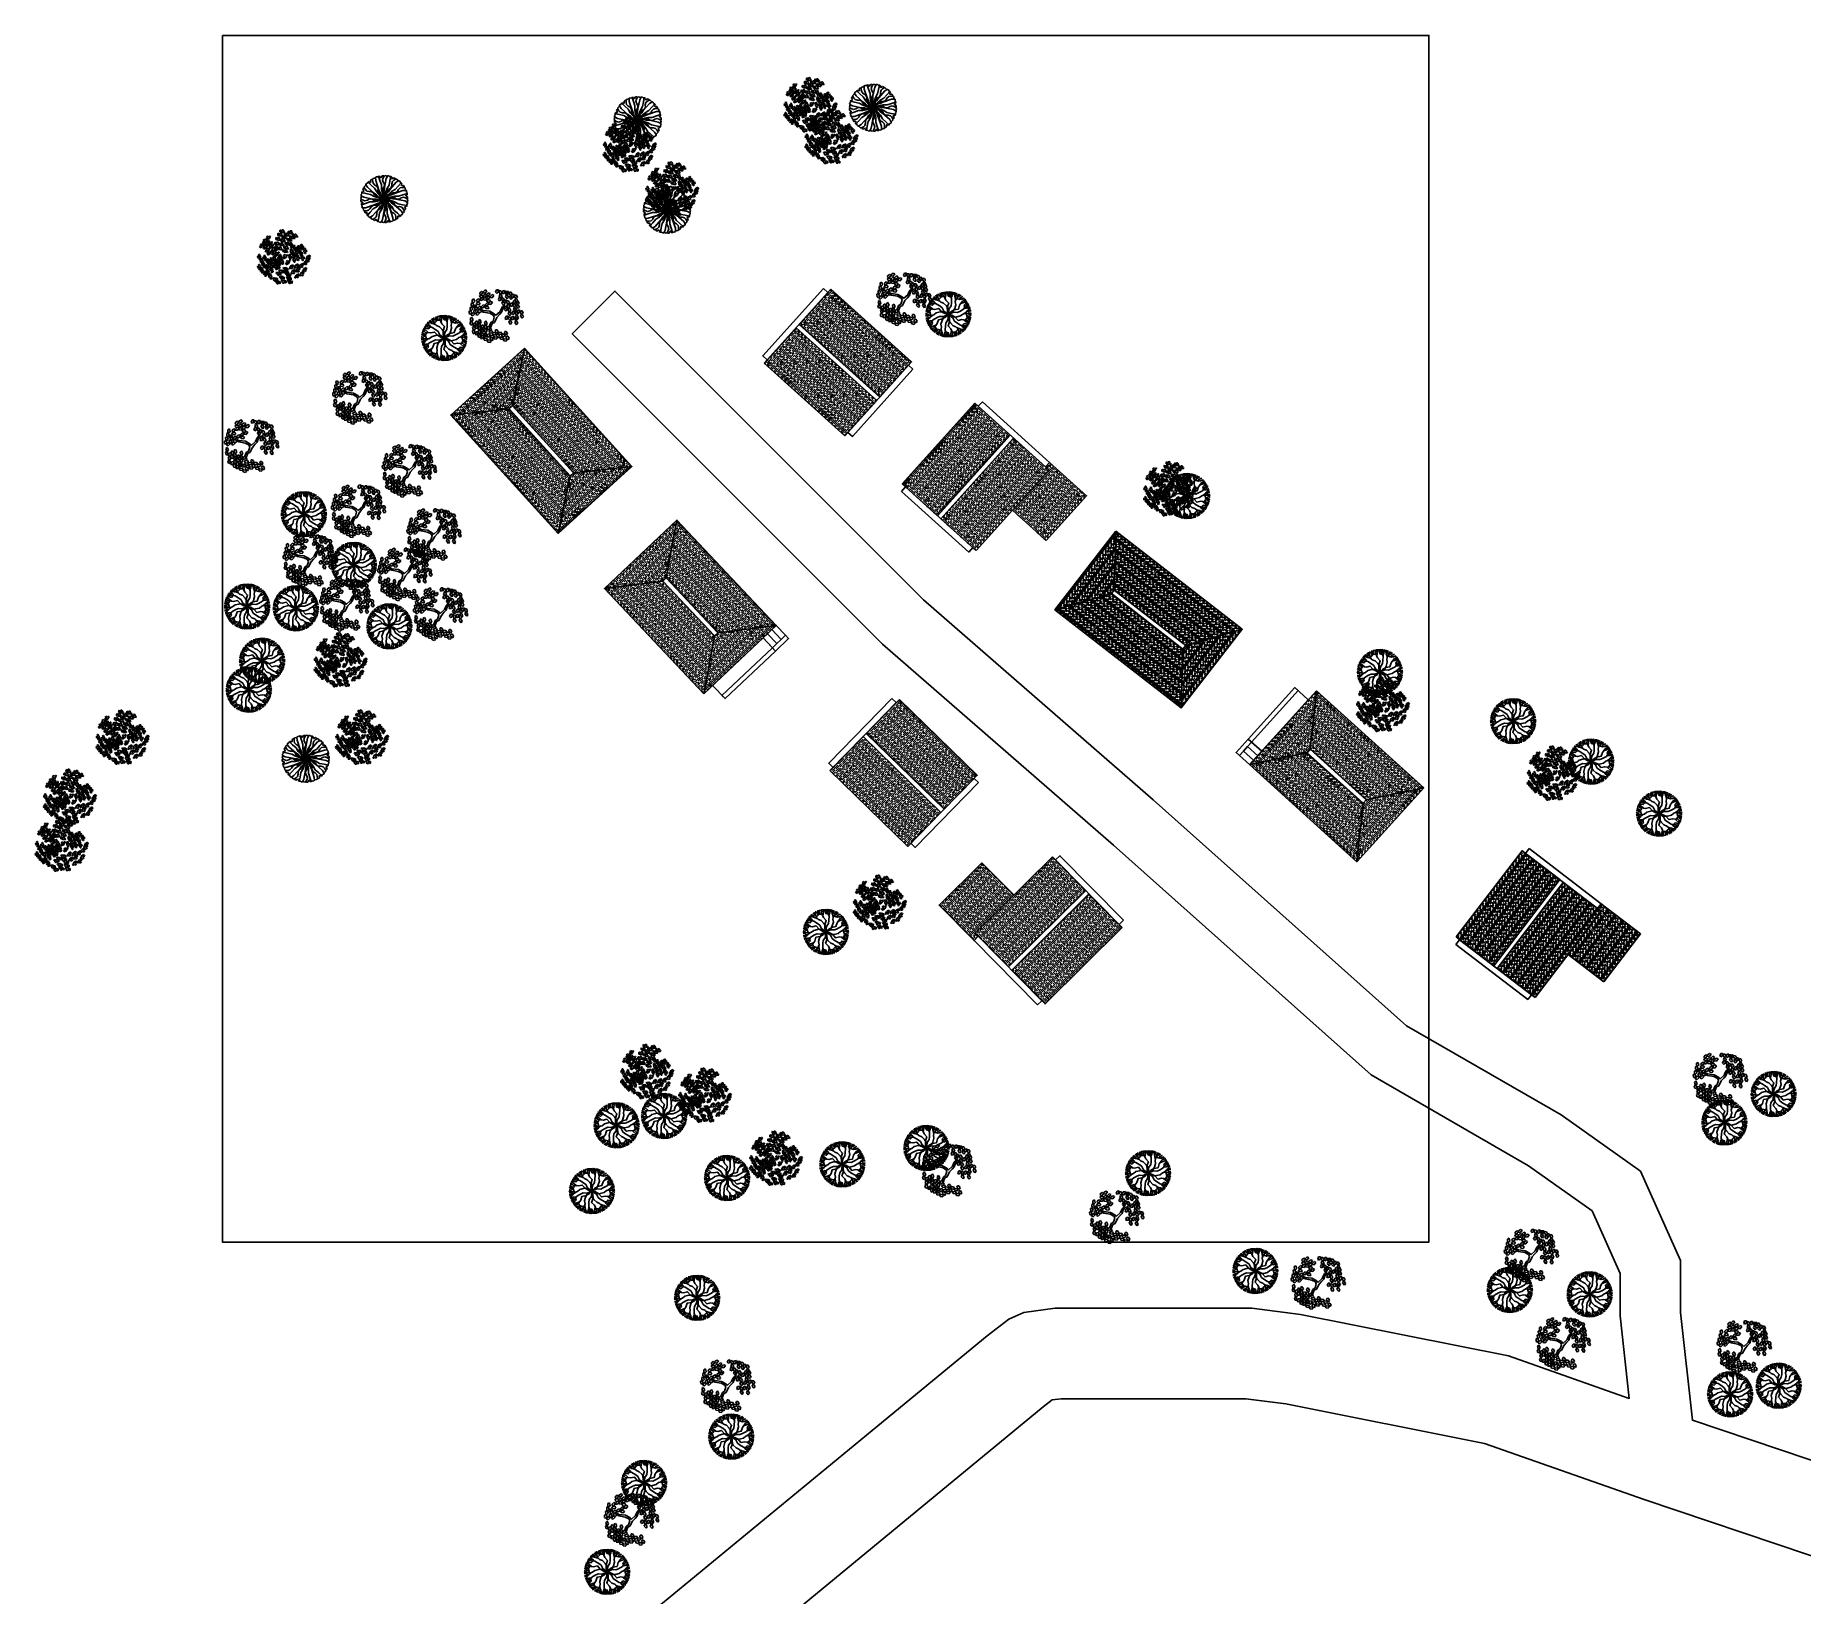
# Model space of a CAD drawing. Header units: millimetres. Extents: x -251401 to 377140, y -30451 to 275830.
# Drawn here: x 109238 to 226369, y 47835 to 151209 of the extents above; entities that cross this region are included whole.
import ezdxf

# ---------------------------------------------------------------- set-up
doc = ezdxf.new("R2010")
doc.units = ezdxf.units.MM
for name, color, linetype in [('0-S3', 3, 'Continuous'), ('0-S8', 8, 'Continuous'), ('A-WALL', 4, 'Continuous')]:
    doc.layers.add(name, color=color, linetype=linetype)
doc.styles.add('DIM', font='txt')

# ---------------------------------------------------------------- blocks, each defined once
blk = doc.blocks.new('A$C18F732BD')
at = {"layer": '0-S8'}
h = blk.add_hatch(dxfattribs=at)
h.set_pattern_fill('GOST_WOOD', color=8, scale=50)
h.set_pattern_definition([(90, (-33427, -13000), (300, -2e-14), [500, -100]), (90, (-33327, -13100), (300, -2e-14), [300, -75, 150, -75]), (90, (-33227, -13250), (300, -2e-14), [500, -100])])
h.paths.add_polyline_path([(-3600, 3300), (-3600, 150), (3600, 150), (3600, 3300)])
h.paths.add_polyline_path([(-3600, -3300), (-3600, -150), (3600, -150), (3600, -3300)])
at = {"layer": '0-S3', "ltscale": 0.3}
for points in [[(-4000, 3000), (-3600, 3000), (-3600, -3000), (-4000, -3000)], [(-3600, 3300), (-3600, 150), (3600, 150), (3600, 3300)], [(4000, 3000), (3600, 3000), (3600, -3000), (4000, -3000)], [(-3600, -3300), (-3600, -150), (3600, -150), (3600, -3300)]]:
    blk.add_lwpolyline(points, close=True, dxfattribs=at)
blk = doc.blocks.new('A$C39F81691')
at = {"layer": '0-S8'}
h = blk.add_hatch(dxfattribs=at)
h.set_pattern_fill('GOST_WOOD', color=8, scale=50)
h.set_pattern_definition([(90, (-107979.5, 11909.5), (300, -2e-14), [500, -100]), (90, (-107879.5, 11809.5), (300, -2e-14), [300, -75, 150, -75]), (90, (-107779.5, 11659.5), (300, -2e-14), [500, -100])])
h.paths.add_polyline_path([(-5300, 3300), (-3000, 150), (3000, 150), (5300, 3300)])
h.paths.add_polyline_path([(-3000, -150), (-5300, -3300), (5300, -3300), (3000, -150)])
h = blk.add_hatch(dxfattribs=at)
h.set_pattern_fill('GOST_WOOD', color=8, scale=50, angle=270)
h.set_pattern_definition([(0, (-107979.5, 11909.5), (-7e-14, -300), [500, -100]), (0, (-108079.5, 11809.5), (-7e-14, -300), [300, -75, 150, -75]), (0, (-108229.5, 11709.5), (-7e-14, -300), [500, -100])])
h.paths.add_polyline_path([(-3000, -150), (-3000, 150), (-5300, 3300), (-5300, -3300)])
h.paths.add_polyline_path([(3000, 150), (3000, -150), (5300, -3300), (5300, 3300)])
at = {"layer": '0-S3', "ltscale": 0.3}
blk.add_lwpolyline([(-5300, 3300), (-5300, -3300), (5300, -3300), (5300, 3300)], close=True, dxfattribs=at)
for points in [[(-5300, 3300), (-3000, 150), (-3000, -150), (-5300, -3300)], [(5300, 3300), (3000, 150), (3000, -150), (5300, -3300)], [(-3000, 150), (3000, 150)], [(-3000, -150), (3000, -150)]]:
    blk.add_lwpolyline(points, dxfattribs=at)
blk = doc.blocks.new('A$C443F042C')
at = {"layer": '0-S8'}
h = blk.add_hatch(dxfattribs=at)
h.set_pattern_fill('GOST_WOOD', color=8, scale=50)
h.set_pattern_definition([(90, (-107479.5, 11909.5), (300, -2e-14), [500, -100]), (90, (-107379.5, 11809.5), (300, -2e-14), [300, -75, 150, -75]), (90, (-107279.5, 11659.5), (300, -2e-14), [500, -100])])
h.paths.add_polyline_path([(-4800, 3300), (-2500, 150), (2500, 150), (4800, 3300)])
h.paths.add_polyline_path([(2500, -150), (-2500, -150), (-4800, -3300), (4800, -3300)])
h = blk.add_hatch(dxfattribs=at)
h.set_pattern_fill('GOST_WOOD', color=8, scale=50, angle=270)
h.set_pattern_definition([(0, (-107479.5, 11909.5), (-7e-14, -300), [500, -100]), (0, (-107579.5, 11809.5), (-7e-14, -300), [300, -75, 150, -75]), (0, (-107729.5, 11709.5), (-7e-14, -300), [500, -100])])
h.paths.add_polyline_path([(-2500, -150), (-2500, 150), (-4800, 3300), (-4800, -3300)])
h.paths.add_polyline_path([(4800, 3300), (2500, 150), (2500, -150), (4800, -3300)])
at = {"layer": '0-S3', "ltscale": 0.3}
blk.add_lwpolyline([(-4800, 3300), (-4800, -3300), (4800, -3300), (4800, 3300)], close=True, dxfattribs=at)
blk.add_lwpolyline([(-4800, 3300), (-4800, -3300), (4800, -3300), (4800, 3300)], close=True, dxfattribs=at)
for points in [[(-4800, 3300), (-2500, 150), (-2500, -150), (-4800, -3300)], [(4800, 3300), (2500, 150), (2500, -150), (4800, -3300)], [(-2500, 150), (2500, 150)], [(-2500, -150), (2500, -150)]]:
    blk.add_lwpolyline(points, dxfattribs=at)
at = {"layer": 'A-WALL', "color": 3}
for points in [[(-4800, 2500), (-6000, 2500), (-6000, -2100), (-4800, -2100)], [(-6000, 2500), (-5700, 2500), (-5700, -2100), (-6000, -2100)], [(-6000, -2100), (-5700, -2100), (-5700, -3300), (-6000, -3300)]]:
    blk.add_lwpolyline(points, close=True, dxfattribs=at)
at = {"layer": 'A-WALL', "color": 2}
for points in [[(-5700, -2100), (-4800, -2100), (-4800, -2500), (-5700, -2500)], [(-5700, -2900), (-4800, -2900), (-4800, -2500), (-5700, -2500)], [(-5700, -2900), (-4800, -2900), (-4800, -3300), (-5700, -3300)]]:
    blk.add_lwpolyline(points, close=True, dxfattribs=at)
blk = doc.blocks.new('A$C50C9255C')
at = {"rotation": 317.8602323437892}
blk.add_blockref('A$C443F042C', (6663, 5668), dxfattribs=at)
blk = doc.blocks.new('A$C481A1E46')
at = {"layer": '0-S8'}
h = blk.add_hatch(dxfattribs=at)
h.set_pattern_fill('GOST_WOOD', color=8, scale=50, angle=270)
h.set_pattern_definition([(0, (-297742.5, 12446.5), (-7e-14, -300), [500, -100]), (0, (-297842.5, 12346.5), (-7e-14, -300), [300, -75, 150, -75]), (0, (-297992.5, 12246.5), (-7e-14, -300), [500, -100])])
h.paths.add_polyline_path([(3300, 3600), (150, 3600), (150, -3600), (3300, -3600)])
h.paths.add_polyline_path([(-3300, 3600), (-150, 3600), (-150, -3600), (-3300, -3600)])
h.paths.add_polyline_path([(-6300, 0), (-3300, 0), (-3300, -3600), (-3000, -3600), (-3000, -4000), (-6300, -4000)])
at = {"layer": '0-S3', "ltscale": 0.3}
for points in [[(-3300, 3600), (-150, 3600), (-150, -3600), (-3300, -3600)], [(3000, 4000), (3000, 3600), (-3000, 3600), (-3000, 4000)], [(3300, 3600), (150, 3600), (150, -3600), (3300, -3600)], [(-6300, 0), (-3300, 0), (-3300, -3600), (-3000, -3600), (-3000, -4000), (-6300, -4000)], [(3000, -4000), (3000, -3600), (-3000, -3600), (-3000, -4000)]]:
    blk.add_lwpolyline(points, close=True, dxfattribs=at)
blk = doc.blocks.new('BRANCHS', base_point=(1.485, 0.588))
at = {"color": 3}
for p, q in [((1.515, 0.652), (1.486, 0.637)), ((1.486, 0.637), (1.492, 0.625)), ((1.497, 0.601), (1.486, 0.588)), ((1.486, 0.588), (1.5, 0.588)), ((1.492, 0.625), (1.502, 0.614)), ((1.502, 0.614), (1.497, 0.601)), ((1.5, 0.588), (1.514, 0.563)), ((1.514, 0.563), (1.521, 0.541)), ((1.531, 0.65), (1.515, 0.652)), ((1.52, 0.596), (1.526, 0.621)), ((1.529, 0.612), (1.52, 0.596)), ((1.521, 0.541), (1.534, 0.54)), ((1.526, 0.621), (1.531, 0.65)), ((1.549, 0.62), (1.529, 0.612)), ((1.529, 0.572), (1.548, 0.576)), ((1.531, 0.565), (1.529, 0.572)), ((1.541, 0.554), (1.531, 0.565)), ((1.534, 0.54), (1.541, 0.554)), ((1.548, 0.576), (1.557, 0.579)), ((1.562, 0.6), (1.549, 0.62)), ((1.557, 0.579), (1.562, 0.6))]:
    blk.add_line(p, q, dxfattribs=at)
blk = doc.blocks.new('472')
at = {"xscale": 3048, "yscale": 3048, "zscale": 3048}
for p, rotation in [((-1135, 1034), 120), ((-969, 941), 120), ((-916, 1250), 120), ((-370, 1153), 59.99999999999999), ((-230, 1425), 59.99999999999999), ((-90, 1651), 59.99999999999999), ((-72, 1059), 59.99999999999999), ((51, 1247), 59.99999999999999), ((208, 1435), 59.99999999999999), ((383, 1097), 59.99999999999999), ((454, 1575), 59.99999999999999), ((567, 1256), 59.99999999999999), ((760, 1369), 59.99999999999999), ((-1459, 99), 180), ((-1328, 743), 120), ((-1091, 659), 120), ((-1109, 34), 180), ((-960, 452), 120), ((-837, 265), 120), ((-776, 865), 120), ((-688, 706), 120), ((-697, -126), 180), ((-557, 490), 120), ((-539, 283), 120), ((-487, -4), 180), ((-329, 180), 120), ((-440, 843), 59.99999999999999), ((-346, 710), 180), ((-215, -107), 180), ((-256, 515), 59.99999999999999), ((-142, 787), 59.99999999999999), ((-75, 99), 180), ((214, 20), 120), ((112, 346), 59.99999999999999), ((164, 580), 59.99999999999999), ((252, 834), 59.99999999999999), ((635, 897), 180), ((1543, -54), 299.9999999999999), ((1578, 125), 299.9999999999999), ((-1468, -576), 180), ((-1293, -201), 180), ((-1293, -792), 180), ((-1170, -436), 180), ((-1074, -1018), 180), ((-977, -605), 180), ((-907, -924), 180), ((-890, -192), 180), ((-776, -483), 180), ((-723, -1196), 180), ((-653, -764), 180), ((-557, -417), 180), ((-399, -276), 180), ((-355, -576), 180), ((-274, -923), 240), ((-206, -501), 180), ((-154, -286), 180), ((-90, -773), 240), ((-54, -1186), 240), ((48, -220), 180), ((191, -613), 240), ((235, -829), 240), ((398, -374), 120), ((366, -1008), 240), ((410, -1242), 240), ((465, -514), 299.9999999999999), ((579, -842), 299.9999999999999), ((798, -467), 299.9999999999999), ((833, -1114), 299.9999999999999), ((886, -720), 299.9999999999999), ((1114, -429), 299.9999999999999), ((1157, -974), 299.9999999999999), ((1341, -692), 299.9999999999999), ((1385, -251), 299.9999999999999), ((-510, -1289), 240), ((-317, -1496), 240), ((68, -1440), 240), ((480, -1468), 240)]:
    blk.add_blockref('BRANCHS', p, dxfattribs=dict(at, rotation=rotation))
for p in [(342, 37), (448, 403), (614, 149), (623, -132), (632, 647), (798, 356), (868, -20), (930, 609), (1052, 290), (1122, 703), (1166, -20), (1333, 450)]:
    blk.add_blockref('BRANCHS', p, dxfattribs=at)
at = {"style": 'DIM', "flags": 1}
for tag in ['XVALUE', 'YVALUE']:
    blk.add_attdef(tag, (32, 138), '', height=0.02, dxfattribs=at)
blk = doc.blocks.new('BRANCHP', base_point=(0.5, 0.5))
at = {"color": 3}
for p, q in [((0.5, 0.5), (0.531, 0.562)), ((0.5, 0.5), (0.562, 0.531)), ((0.5, 0.5), (0.565, 0.514)), ((0.531, 0.562), (0.656, 0.594)), ((0.562, 0.531), (0.719, 0.562)), ((0.565, 0.514), (0.612, 0.512)), ((0.612, 0.512), (0.673, 0.533)), ((0.656, 0.594), (0.719, 0.625)), ((0.673, 0.533), (0.728, 0.53)), ((0.719, 0.625), (0.906, 0.687)), ((0.719, 0.562), (0.812, 0.562)), ((0.728, 0.53), (0.767, 0.501)), ((0.767, 0.501), (0.824, 0.497)), ((0.812, 0.562), (0.906, 0.594)), ((0.824, 0.497), (0.869, 0.526)), ((0.869, 0.526), (0.92, 0.539)), ((0.906, 0.687), (0.97, 0.69)), ((0.906, 0.594), (0.996, 0.623)), ((0.92, 0.539), (0.961, 0.526)), ((0.951, 0.743), (0.931, 0.754)), ((0.962, 0.694), (0.951, 0.743)), ((0.961, 0.526), (0.999, 0.505)), ((0.974, 0.687), (0.962, 0.694)), ((0.97, 0.587), (0.994, 0.594)), ((0.97, 0.571), (0.97, 0.587)), ((1.008, 0.55), (0.97, 0.571)), ((0.987, 0.668), (0.974, 0.687)), ((0.982, 0.647), (0.987, 0.668)), ((0.997, 0.62), (0.982, 0.647)), ((0.994, 0.594), (0.997, 0.62)), ((0.998, 0.504), (1.008, 0.52)), ((1.008, 0.52), (1.008, 0.55))]:
    blk.add_line(p, q, dxfattribs=at)
blk = doc.blocks.new('450')
at = {"xscale": 3048, "yscale": 3048, "zscale": 3048}
for rotation in [120, 90, 59.99999999999999, 30, 150, 180, 210, 240, 270, 300.0000000000001, 330.0000000000001]:
    blk.add_blockref('BRANCHP', (0, 0), dxfattribs=dict(at, rotation=rotation))
blk.add_blockref('BRANCHP', (0, 0), dxfattribs=at)
at = {"style": 'DIM', "flags": 1}
for tag in ['XVALUE', 'YVALUE']:
    blk.add_attdef(tag, (-156, -3521), '', height=0.02, dxfattribs=at)
blk = doc.blocks.new('454')
at = {"color": 3}
for points in [[(-556, 875), (-757, 962), (-891, 1094), (-960, 1184)], [(-811, 1015), (-786, 1175), (-843, 1270)], [(-659, 1038), (-747, 1193), (-766, 1317)], [(0, 0), (-19, 388), (-135, 563), (-317, 749), (-505, 823), (-633, 952), (-688, 1132), (-679, 1364)], [(-643, 983), (-472, 1155), (-418, 1286), (-398, 1471)], [(-508, 1119), (-569, 1225), (-541, 1425)], [(-257, 1174), (-404, 1180), (-491, 1287), (-512, 1435)], [(-450, 1237), (-427, 1312), (-402, 1470)], [(-276, 1351), (-339, 1486)], [(0, 0), (-65, 223), (-71, 479), (23, 755), (-158, 949), (-293, 1256), (-250, 1503)], [(-211, 1070), (-129, 1512)], [(-163, 1329), (-205, 1510)], [(149, 1174), (-1, 1212), (-36, 1324), (-71, 1512)], [(0, 0), (40, 360), (175, 567), (198, 755), (204, 1049), (-1, 1512)], [(0, 0), (327, 210), (420, 398), (490, 648), (461, 849), (508, 1024), (636, 1162), (842, 1270)], [(104, 1275), (99, 1437), (75, 1512)], [(231, 1216), (204, 1343), (151, 1512)], [(181, 1100), (251, 1262), (274, 1362), (284, 1497)], [(424, 1274), (344, 1381), (359, 1481)], [(459, 1106), (420, 1206), (426, 1306), (472, 1449)], [(480, 919), (455, 1137), (502, 1318), (546, 1423)], [(474, 1210), (624, 1268), (678, 1365)], [(570, 1090), (660, 1243), (758, 1322)], [(715, 1000), (776, 1105), (964, 1181)], [(0, 0), (-345, 178), (-555, 165), (-807, 100), (-965, -25), (-1141, -72), (-1324, -30), (-1521, 94)], [(-1223, 119), (-1345, 120), (-1504, 244)], [(-1146, 365), (-1224, 241), (-1360, 218), (-1499, 274)], [(-1296, 229), (-1350, 286), (-1474, 387)], [(-1173, -65), (-1237, 169), (-1323, 281), (-1473, 391)], [(-1308, 436), (-1456, 449)], [(0, 0), (-225, 55), (-451, 178), (-642, 397), (-901, 337), (-1234, 374), (-1427, 535)], [(-1233, 523), (-1410, 578)], [(-1032, 352), (-1374, 644)], [(-943, 716), (-1050, 605), (-1165, 631), (-1345, 695)], [(0, 0), (-292, 215), (-404, 435), (-555, 549), (-806, 701), (-1310, 756)], [(0, 0), (-332, -145), (-578, -132), (-753, -206), (-1010, -348), (-1309, -757)], [(-1053, 728), (-1195, 804), (-1272, 821)], [(-938, 808), (-1061, 848), (-1234, 887)], [(0, 0), (-161, -168), (-380, -301), (-665, -358), (-743, -611), (-941, -881), (-1177, -968)], [(-862, 707), (-967, 848), (-1042, 918), (-1155, 995)], [(-891, 1004), (-1024, 988), (-1103, 1051)], [(-729, 950), (-834, 966), (-918, 1022), (-1019, 1134)], [(0, 0), (-327, -210), (-420, -398), (-490, -648), (-461, -849), (-508, -1024), (-636, -1162), (-842, -1270)], [(0, 0), (-40, -360), (-175, -567), (-198, -755), (-204, -1049), (1, -1512)], [(0, 0), (65, -223), (71, -479), (-23, -755), (158, -949), (293, -1256), (250, -1503)], [(0, 0), (161, 168), (380, 301), (665, 358), (743, 611), (941, 881), (1177, 968)], [(0, 0), (332, 145), (578, 132), (753, 206), (1010, 348), (1309, 757)], [(0, 0), (345, -178), (555, -165), (807, -100), (965, 25), (1141, 72), (1324, 30), (1521, -94)], [(0, 0), (19, -388), (135, -563), (317, -749), (505, -823), (633, -952), (688, -1132), (679, -1364)], [(0, 0), (292, -215), (404, -435), (555, -549), (806, -701), (1310, -756)], [(0, 0), (225, -55), (451, -178), (642, -397), (901, -337), (1234, -374), (1427, -535)], [(530, 1048), (765, 986), (905, 1005), (1075, 1080)], [(821, 718), (1245, 868)], [(846, 1008), (923, 1026), (1072, 1083)], [(1032, 915), (1117, 1037)], [(1035, 44), (1212, 174), (1392, 225), (1505, 239)], [(1044, 393), (1218, 414), (1316, 444), (1439, 503)], [(1091, 459), (1049, 606), (1129, 693), (1274, 817)], [(1070, 806), (1205, 932)], [(1157, 548), (1294, 633), (1347, 691)], [(1169, 408), (1265, 495), (1385, 625)], [(1173, 65), (1237, -169), (1323, -281), (1473, -391)], [(1187, 156), (1254, 239), (1344, 284), (1491, 315)], [(1229, 52), (1406, 50), (1524, 5)], [(1285, 194), (1410, 93), (1521, 95)], [(1315, 270), (1368, 392), (1462, 430)], [(-1229, -52), (-1406, -50), (-1524, -5)], [(-1285, -194), (-1410, -93), (-1521, -95)], [(-1035, -44), (-1212, -174), (-1392, -225), (-1505, -239)], [(-1187, -156), (-1254, -239), (-1344, -284), (-1491, -315)], [(-1315, -270), (-1368, -392), (-1462, -430)], [(-1044, -393), (-1218, -414), (-1316, -444), (-1439, -503)], [(-1169, -408), (-1265, -495), (-1385, -625)], [(-1157, -548), (-1294, -633), (-1347, -691)], [(-1091, -459), (-1049, -606), (-1129, -693), (-1274, -817)], [(-821, -718), (-1245, -868)], [(-1070, -806), (-1205, -932)], [(-1032, -915), (-1117, -1037)], [(-530, -1048), (-765, -986), (-905, -1005), (-1075, -1080)], [(-846, -1008), (-923, -1026), (-1072, -1083)], [(-889, -810), (-820, -940), (-869, -1069), (-987, -1161)], [(-715, -1000), (-776, -1105), (-964, -1181)], [(-570, -1090), (-660, -1243), (-758, -1322)], [(-480, -919), (-455, -1137), (-502, -1318), (-546, -1423)], [(-459, -1106), (-420, -1206), (-426, -1306), (-472, -1449)], [(-181, -1100), (-251, -1262), (-274, -1362), (-284, -1497)], [(211, -1070), (129, -1512)], [(643, -983), (472, -1155), (418, -1286), (398, -1471)], [(508, -1119), (569, -1225), (541, -1425)], [(556, -875), (757, -962), (891, -1094), (960, -1184)], [(659, -1038), (747, -1193), (766, -1317)], [(729, -950), (834, -966), (918, -1022), (1019, -1134)], [(811, -1015), (786, -1175), (843, -1270)], [(862, -707), (967, -848), (1042, -918), (1155, -995)], [(891, -1004), (1024, -988), (1103, -1051)], [(938, -808), (1061, -848), (1234, -887)], [(943, -716), (1050, -605), (1165, -631), (1345, -695)], [(1032, -352), (1374, -644)], [(1053, -728), (1195, -804), (1272, -821)], [(1146, -365), (1224, -241), (1360, -218), (1499, -274)], [(1223, -119), (1345, -120), (1504, -244)], [(1233, -523), (1410, -578)], [(1296, -229), (1350, -286), (1474, -387)], [(1308, -436), (1456, -449)], [(-474, -1210), (-624, -1268), (-678, -1365)], [(-424, -1274), (-344, -1381), (-359, -1481)], [(-231, -1216), (-204, -1343), (-151, -1512)], [(-149, -1174), (1, -1212), (36, -1324), (71, -1512)], [(-104, -1275), (-99, -1437), (-75, -1512)], [(163, -1329), (205, -1510)], [(257, -1174), (404, -1180), (491, -1287), (512, -1435)], [(276, -1351), (339, -1486)], [(450, -1237), (427, -1312), (402, -1470)]]:
    blk.add_lwpolyline(points, dxfattribs=at)
at = {"color": 3, "style": 'DIM', "flags": 1}
for tag in ['XVALUE', 'YVALUE']:
    blk.add_attdef(tag, (0, 0), '', height=0.02, dxfattribs=at)
blk = doc.blocks.new('L', base_point=(1.368, 0.591))
at = {"color": 3}
for p, q in [((1.275, 0.567), (1.306, 0.592)), ((1.288, 0.517), (1.275, 0.567)), ((1.281, 0.65), (1.312, 0.675)), ((1.294, 0.6), (1.281, 0.65)), ((1.317, 0.508), (1.288, 0.517)), ((1.322, 0.591), (1.294, 0.6)), ((1.306, 0.592), (1.336, 0.538)), ((1.312, 0.675), (1.342, 0.621)), ((1.336, 0.538), (1.317, 0.508)), ((1.342, 0.621), (1.322, 0.591)), ((1.337, 0.489), (1.356, 0.548)), ((1.376, 0.484), (1.337, 0.489)), ((1.356, 0.548), (1.391, 0.554)), ((1.404, 0.527), (1.376, 0.484)), ((1.391, 0.554), (1.404, 0.527))]:
    blk.add_line(p, q, dxfattribs=at)
blk = doc.blocks.new('491')
at = {"color": 3}
for p, q in [((-824, 235), (-990, 347)), ((-824, 338), (-981, 432)), ((-386, 282), (-824, 338)), ((-394, 159), (-824, 235)), ((-158, 37), (-394, 159)), ((-96, 122), (-386, 282)), ((-96, -103), (-158, 37)), ((0, 0), (-96, 122)), ((0, 0), (289, 263)), ((88, -122), (254, 66)), ((254, 66), (394, 216)), ((289, 263), (377, 469)), ((377, 469), (456, 591)), ((394, 216), (473, 441)), ((456, 591), (543, 648)), ((473, 441), (605, 601)), ((543, 648), (578, 751)), ((605, 601), (754, 648)), ((-324, -460), (-447, -761)), ((-228, -516), (-342, -807)), ((-342, -807), (-272, -958)), ((-175, -366), (-324, -460)), ((-79, -451), (-228, -516)), ((-96, -103), (-175, -366)), ((88, -122), (-79, -451))]:
    blk.add_line(p, q, dxfattribs=at)
at = {"color": 3, "xscale": 3048, "yscale": 3048, "zscale": 3048}
for p, rotation in [((-955, 892), 295.0165150851705), ((-745, 1380), 295.0165150851705), ((-517, 1192), 295.0165150851705), ((-280, 1070), 295.0165150851705), ((140, 1380), 190.1248425347958), ((324, 882), 190.1248425347958), ((552, 1333), 190.1248425347958), ((824, 1277), 190.1248425347958), ((1183, 1079), 190.1248425347958), ((-1472, 300), 347.8021081598379), ((-1332, 817), 347.8021081598379), ((-1157, 347), 347.8021081598379), ((-876, 394), 295.0165150851705), ((-377, 619), 295.0165150851705), ((648, 713), 190.1248425347958), ((736, 206), 190.1248425347958), ((771, -366), 190.1248425347958), ((1095, 498), 190.1248425347958), ((1218, -28), 190.1248425347958), ((1288, 685), 190.1248425347958), ((1551, 47), 190.1248425347958), ((-131, -967), 66.16076666471406), ((-44, -1258), 66.16076666471406), ((473, -1070), 66.16076666471406), ((1174, -385), 190.1248425347958), ((-482, -1465), 66.16076666471406), ((587, -1389), 66.16076666471406)]:
    blk.add_blockref('L', p, dxfattribs=dict(at, rotation=rotation))
for p in [(-1419, -376), (-1262, -948), (-1078, -601), (-903, -1202), (-876, -516), (-701, -1089), (-482, -1108), (-473, -610)]:
    blk.add_blockref('L', p, dxfattribs=at)
at = {"color": 3, "style": 'DIM', "flags": 1}
for tag in ['XVALUE', 'YVALUE']:
    blk.add_attdef(tag, (0, 0), '', height=0.02, dxfattribs=at)

msp = doc.modelspace()

# ---------------------------------------------------------------- linework, layer by layer
at = {"color": 1}
msp.add_lwpolyline([(121647.577, 151209), (201647.577, 151209), (201647.577, 71209), (121647.577, 71209), (121647.577, 151209)], dxfattribs=at)
at = {"layer": '0-S3'}
for points in [[(259513.5, 45792.136), (219125.669, 59399.766), (218331, 66537.967), (218331, 69991.799), (215677.909, 75904.464), (210426.658, 79635.402), (200175.042, 85554.176), (183371.707, 100530.341), (168137.924, 113777.93), (147666.677, 134249.177), (144838.25, 131420.75), (165408, 110851), (180728.5, 97528), (197819.83, 82295.156), (208263.5, 76265.5), (212474, 73274), (214331, 69135.5), (214331, 66316), (214939.575, 60849.41), (206919.5, 63659), (193131, 66408), (189899, 66822.5), (176862, 66822.5), (174778.5, 66543.5), (173791.5, 66091), (172359.306, 65004.96), (165097, 59021.5), (148946.5, 45715), (137314.924, 36999)], [(147320.565, 36999), (152655.094, 40996.373), (168912.284, 54390.775), (176081.143, 60297.244), (176669.129, 60743.117), (177261.943, 60822.5), (189515.823, 60822.5), (192161.655, 60483.175), (205333.301, 57857.157), (215919.707, 54148.531), (259513.5, 39460.735)]]:
    msp.add_lwpolyline(points, dxfattribs=at)

# ---------------------------------------------------------------- block references
for name, p in [('472', (160588, 146533)), ('450', (164780, 146407.5)), ('450', (149189, 145580.5)), ('472', (148604.937, 143880.08)), ('472', (161981, 144420)), ('450', (132379.5, 140352)), ('472', (151420.563, 140942.42)), ('450', (151120.5, 139653)), ('472', (125673.5, 136446)), ('491', (166811.026, 133751.951)), ('491', (139763.526, 132631.451)), ('454', (169784.282, 132705.63)), ('454', (136351.282, 131144.13)), ('491', (130723.832, 127209.975)), ('491', (123550.832, 124015.475)), ('491', (134007.832, 122374.975)), ('472', (184442.5, 121075)), ('454', (185619.508, 120664.255)), ('454', (127047.769, 119466.286)), ('491', (130637.332, 119698.475)), ('491', (135643.269, 118116.786)), ('491', (127439.832, 116417.475)), ('454', (130360.769, 116105.786)), ('491', (133699.332, 115508.975)), ('454', (123285.769, 113344.286)), ('491', (129859.332, 113481.475)), ('454', (126512.269, 113228.286)), ('491', (136081.832, 112877.475)), ('454', (132715.269, 112029.286)), ('472', (129436.769, 109738.786)), ('454', (124274.769, 109745.786)), ('454', (198403.06, 108995.187)), ('454', (123391.5, 107834)), ('472', (198554.5, 106781.5)), ('454', (207237.639, 105741.934)), ('472', (114978, 104606.5)), ('472', (130855.269, 104613.786)), ('450', (127165.636, 103253.381)), ('454', (212414.139, 103060.434)), ('472', (209878, 102227)), ('472', (111485.5, 100681)), ('454', (216919.139, 99612.434)), ('472', (110940, 97519)), ('472', (165191.5, 93658)), ('454', (161666.56, 91773.187)), ('472', (149760, 82444.5)), ('491', (220947.028, 82017.607)), ('472', (153597, 80876)), ('454', (224508.639, 81017.434)), ('454', (150932.067, 79568.281)), ('454', (147784.067, 78950.781)), ('454', (221242.639, 79137.434)), ('472', (158306.5, 76693.5)), ('454', (168330.567, 77440.781)), ('454', (162751.567, 76357.281)), ('491', (169777.859, 75983.531)), ('454', (155109.567, 75455.281)), ('454', (183026.139, 75777.434)), ('454', (146149.567, 74595.281)), ('491', (180913.528, 72898.107)), ('491', (208414.028, 70356.607)), ('454', (190142.139, 69299.434)), ('491', (194279.028, 68531.107)), ('454', (207013.139, 68039.934)), ('454', (212311.139, 67745.934)), ('454', (153125.567, 67514.281)), ('491', (210529.528, 64496.107)), ('491', (222527.528, 64285.607)), ('491', (155122.182, 61694.417)), ('454', (221627.139, 61122.434)), ('454', (224845.139, 61681.434)), ('454', (155388.067, 58313.781)), ('454', (149605.067, 55235.781)), ('491', (148750.182, 52821.917)), ('454', (147155.567, 49347.281))]:
    msp.add_blockref(name, p)
for name, p, rotation in [('A$C18F732BD', (162458.5, 129521.901), 317.9625489978177), ('A$C39F81691', (142794.858, 124331.781), 312.2256058793145), ('A$C481A1E46', (171588.361, 121934.661), 137.9723355642662), ('A$C39F81691', (183060.314, 112478.325), 322.1544562886868), ('A$C443F042C', (195531.224, 102087.819), 317.8602323437892), ('A$C18F732BD', (166814.328, 102311.639), 315.7077224159911), ('A$C481A1E46', (176439, 91875), 314.6475015262185), ('A$C481A1E46', (208255.727, 92290.652), 142.5531524998159)]:
    msp.add_blockref(name, p, dxfattribs=dict(rotation=rotation))
at = {"layer": 'Defpoints', "rotation": 175.4766266663406}
msp.add_blockref('A$C50C9255C', (159764.547, 118440.776), dxfattribs=at)

doc.saveas('drawing.dxf')
